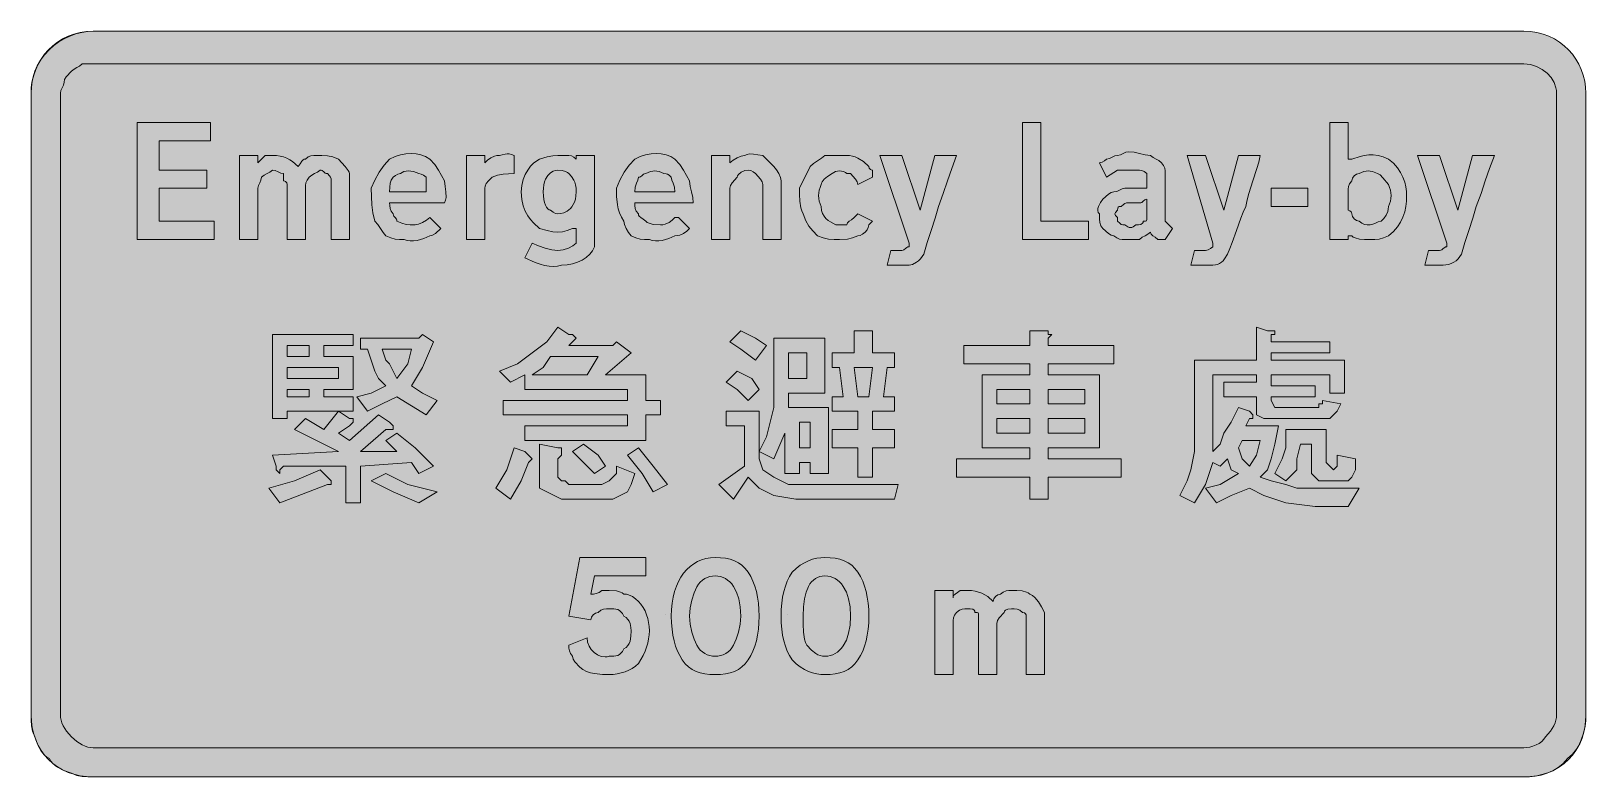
# Model space of a CAD drawing. Header units: metres. Extents: x 28 to 538, y 13 to 258.
import ezdxf

# ---------------------------------------------------------------- set-up
doc = ezdxf.new("R2010")
doc.units = ezdxf.units.M
for name, color, linetype, true_color in [('FILL_BLUE_0000FF', 7, 'Continuous', 0x0000ff), ('FILL_WHITE_FFFFFF', 7, 'Continuous', 0xffffff), ('STROKE_BLUE_0000FF', 7, 'Continuous', 0x0000ff), ('STROKE_WHITE_FFFFFF', 7, 'Continuous', 0xffffff)]:
    doc.layers.add(name, color=color, linetype=linetype, true_color=true_color)

msp = doc.modelspace()

# ---------------------------------------------------------------- hatches: boundary and pattern name
at = {"layer": 'FILL_BLUE_0000FF', "true_color": 0x0000ff}
h = msp.add_hatch(color=7, dxfattribs=at)
h.dxf.hatch_style = 1
h.paths.add_polyline_path([(518.76, 246.66), (519.84, 246.5), (520.87, 246.25), (521.87, 245.89), (523.7, 244.95), (525.3, 243.72), (526.61, 242.27), (527.61, 240.64), (528.23, 238.91), (528.39, 238.02), (528.45, 237.12), (528.45, 33.12), (528.39, 32.22), (528.23, 31.32), (527.94, 30.42), (527.55, 29.52), (526.43, 27.72), (524.85, 25.92), (524.29, 25.08), (523.56, 24.34), (522.68, 23.73), (521.7, 23.22), (520.67, 22.83), (519.62, 22.54), (518.6, 22.38), (517.65, 22.32), (48.45, 22.32), (47.55, 22.38), (46.65, 22.54), (45.75, 22.83), (44.85, 23.22), (43.05, 24.34), (41.25, 25.92), (39.67, 27.72), (38.55, 29.52), (38.16, 30.42), (37.87, 31.32), (37.71, 32.22), (37.65, 33.12), (37.65, 237.12), (37.84, 238.02), (38.25, 238.92), (38.66, 239.82), (38.85, 240.72), (39.06, 241.62), (39.6, 242.52), (41.25, 244.32), (42.15, 245.03), (43.05, 245.52), (43.95, 246.01), (44.85, 246.72), (48.45, 246.72), (517.65, 246.72), (518.76, 246.66)])
at = {"layer": 'FILL_WHITE_FFFFFF', "true_color": 0xffffff}
h = msp.add_hatch(color=7, dxfattribs=at)
h.dxf.hatch_style = 1
h.paths.add_polyline_path([(519.86, 257.41), (521.97, 257.09), (523.99, 256.56), (525.9, 255.85), (527.7, 254.96), (529.38, 253.91), (530.93, 252.71), (532.35, 251.37), (533.63, 249.9), (534.76, 248.32), (535.74, 246.64), (536.55, 244.86), (537.2, 243.01), (537.67, 241.1), (537.95, 239.13), (538.05, 237.12), (538.05, 33.12), (537.99, 31.27), (537.79, 29.35), (537.42, 27.4), (536.85, 25.47), (536.06, 23.59), (535.01, 21.81), (533.69, 20.18), (532.05, 18.72), (530.59, 17.08), (528.96, 15.76), (527.18, 14.71), (525.3, 13.92), (523.37, 13.35), (521.42, 12.98), (519.5, 12.78), (517.65, 12.72), (48.45, 12.72), (46.65, 12.74), (44.85, 12.87), (43.05, 13.23), (41.25, 13.92), (38.77, 14.84), (36.75, 15.87), (35.91, 16.46), (35.17, 17.13), (34.56, 17.87), (34.05, 18.72), (33.2, 19.23), (32.46, 19.84), (31.79, 20.58), (31.2, 21.42), (30.17, 23.44), (29.25, 25.92), (28.56, 27.72), (28.2, 29.52), (28.07, 31.32), (28.05, 33.12), (28.05, 237.12), (28.11, 238.92), (28.31, 240.72), (28.68, 242.52), (29.25, 244.32), (30.04, 246.12), (31.09, 247.92), (32.41, 249.72), (34.05, 251.52), (35.51, 252.81), (37.14, 253.98), (38.92, 255), (40.8, 255.87), (42.73, 256.57), (44.68, 257.09), (46.6, 257.41), (48.45, 257.52), (517.65, 257.52), (519.86, 257.41)])
h = msp.add_hatch(color=7, dxfattribs=at)
h.dxf.hatch_style = 1
h.paths.add_polyline_path([(62.85, 227.52), (86.85, 227.52), (86.85, 221.52), (70.05, 221.52), (70.05, 211.92), (85.65, 211.92), (85.65, 205.92), (70.05, 205.92), (70.05, 195.12), (88.05, 195.12), (88.05, 189.12), (62.85, 189.12), (62.85, 227.52)])
h = msp.add_hatch(color=7, dxfattribs=at)
h.dxf.hatch_style = 1
h.paths.add_polyline_path([(353.25, 227.52), (359.25, 227.52), (359.25, 195.12), (374.85, 195.12), (374.85, 189.12), (353.25, 189.12), (353.25, 227.52)])
h = msp.add_hatch(color=7, dxfattribs=at)
h.dxf.hatch_style = 1
h.paths.add_polyline_path([(465.36, 216.68), (466.8, 216.87), (468.29, 216.89), (469.86, 216.7), (471.5, 216.26), (473.25, 215.52), (474.89, 214.12), (476.21, 212.63), (477.26, 211.09), (478.05, 209.52), (478.62, 207.95), (478.99, 206.41), (479.19, 204.92), (479.25, 203.52), (479.19, 201.72), (478.99, 199.94), (478.62, 198.18), (478.05, 196.47), (477.26, 194.81), (476.21, 193.23), (474.89, 191.72), (473.25, 190.32), (471.64, 189.63), (470.25, 189.27), (468.86, 189.14), (467.25, 189.12), (465.47, 189.14), (463.8, 189.27), (462.36, 189.63), (461.75, 189.92), (461.25, 190.32), (460.05, 190.32), (460.05, 189.12), (454.05, 189.12), (454.05, 227.52), (460.05, 227.52), (460.05, 215.52), (461.25, 215.52), (463.97, 216.36), (465.36, 216.68)])
h.paths.add_polyline_path([(469.05, 194.52), (469.95, 194.93), (470.85, 195.12), (471.73, 196.04), (472.5, 197.07), (473.04, 198.33), (473.2, 199.07), (473.25, 199.92), (473.64, 200.82), (473.92, 201.72), (474.09, 202.62), (474.15, 203.52), (474.09, 204.42), (473.92, 205.32), (473.64, 206.22), (473.25, 207.12), (471.45, 209.37), (470.55, 210.33), (470.1, 210.61), (469.65, 210.72), (468.04, 211.39), (467.33, 211.56), (466.65, 211.62), (465.97, 211.56), (465.26, 211.39), (463.65, 210.72), (462.77, 210.51), (462, 209.97), (461.46, 209.2), (461.25, 208.32), (460.56, 207.42), (460.2, 206.52), (460.07, 205.62), (460.05, 204.72), (460.05, 201.12), (460.05, 198.72), (460.65, 198.57), (461.06, 198.21), (461.2, 197.92), (461.25, 197.52), (461.46, 196.64), (462, 195.87), (462.77, 195.33), (463.65, 195.12), (464.55, 194.43), (465.45, 194.07), (466.35, 193.94), (467.25, 193.92), (468.15, 194.11), (469.05, 194.52)], flags=16)
h = msp.add_hatch(color=7, dxfattribs=at)
h.dxf.hatch_style = 1
h.paths.add_polyline_path([(102.45, 214.32), (104.85, 216.72), (107.25, 216.72), (108.55, 216.66), (109.74, 216.49), (110.86, 216.21), (111.9, 215.82), (112.89, 215.31), (113.83, 214.69), (115.65, 213.12), (116.36, 214), (116.85, 214.77), (117.34, 215.31), (117.65, 215.47), (118.05, 215.52), (118.95, 216.21), (119.85, 216.57), (120.75, 216.7), (121.65, 216.72), (123.45, 216.7), (125.25, 216.57), (127.05, 216.21), (128.85, 215.52), (131.1, 213.12), (132.06, 211.81), (132.34, 211.22), (132.45, 210.72), (132.45, 209.52), (132.45, 208.32), (132.45, 189.12), (126.45, 189.12), (126.45, 207.12), (126.45, 208.32), (126.43, 209.03), (126.3, 209.52), (125.94, 210.01), (125.25, 210.72), (124.85, 210.77), (124.54, 210.91), (124.05, 211.32), (123.56, 211.73), (123.25, 211.87), (122.85, 211.92), (121.95, 211.21), (121.05, 210.72), (120.15, 210.23), (119.25, 209.52), (118.56, 208.62), (118.2, 207.72), (118.07, 206.82), (118.05, 205.92), (118.05, 189.12), (112.05, 189.12), (112.05, 207.12), (111.9, 207.72), (111.54, 208.13), (111.25, 208.27), (110.85, 208.32), (110.85, 210.72), (109.95, 210.91), (109.05, 211.32), (108.15, 211.73), (107.25, 211.92), (106.35, 211.21), (105.45, 210.72), (104.55, 210.23), (103.65, 209.52), (103.46, 208.62), (103.05, 207.72), (102.64, 206.82), (102.45, 205.92), (102.45, 189.12), (96.45, 189.12), (96.45, 216.72), (102.45, 216.72), (102.45, 214.32)])
h = msp.add_hatch(color=7, dxfattribs=at)
h.dxf.hatch_style = 1
h.paths.add_polyline_path([(147.45, 189.27), (146.06, 189.63), (144.45, 190.32), (143.55, 191.41), (142.65, 192.72), (141.75, 194.03), (140.85, 195.12), (140.16, 197.82), (139.8, 200.52), (139.67, 203.22), (139.65, 205.92), (140.76, 208.6), (142.2, 211.17), (143.87, 213.51), (145.65, 215.52), (147.45, 216.31), (149.23, 216.87), (150.99, 217.21), (152.7, 217.32), (154.36, 217.21), (155.94, 216.87), (157.45, 216.31), (158.85, 215.52), (160.44, 213.72), (161.7, 211.92), (163.65, 208.32), (163.82, 206.52), (164.1, 204.72), (164.16, 202.92), (163.99, 202.02), (163.65, 201.12), (145.65, 201.12), (145.67, 200.22), (145.8, 199.32), (146.16, 198.42), (146.85, 197.52), (146.9, 197.12), (147.04, 196.81), (147.45, 196.32), (147.86, 195.83), (148, 195.52), (148.05, 195.12), (149.66, 194.43), (151.05, 194.07), (152.44, 193.94), (154.05, 193.92), (155.14, 194.13), (156.45, 194.67), (157.76, 195.44), (158.85, 196.32), (162.45, 192.72), (160.65, 191.07), (159.75, 190.53), (158.85, 190.32), (156.86, 189.46), (154.65, 188.82), (153.53, 188.66), (152.44, 188.63), (151.4, 188.78), (150.45, 189.12), (148.84, 189.14), (147.45, 189.27)])
h.paths.add_polyline_path([(157.65, 209.52), (156.77, 210.21), (156, 210.57), (155.25, 210.72), (154.35, 211.11), (153.47, 211.39), (152.61, 211.56), (151.8, 211.62), (151.04, 211.56), (150.36, 211.39), (149.75, 211.11), (149.25, 210.72), (148.37, 210.53), (147.6, 210.12), (146.85, 209.52), (146.16, 208.6), (145.8, 207.57), (145.67, 206.31), (145.65, 204.72), (157.65, 204.72), (157.65, 209.52)], flags=16)
h = msp.add_hatch(color=7, dxfattribs=at)
h.dxf.hatch_style = 1
h.paths.add_polyline_path([(177.77, 215.2), (178.8, 215.97), (180.06, 216.51), (180.8, 216.67), (181.65, 216.72), (182.57, 216.89), (183.6, 217.17), (184.19, 217.25), (184.86, 217.23), (185.6, 217.06), (186.45, 216.72), (186.45, 210.72), (184.65, 210.7), (182.85, 210.57), (181.05, 210.21), (179.25, 209.52), (178.05, 208.32), (177.36, 207.44), (177, 206.67), (176.85, 205.92), (176.85, 189.12), (170.85, 189.12), (170.85, 216.72), (176.85, 216.72), (176.85, 214.32), (177.77, 215.2)])
h = msp.add_hatch(color=7, dxfattribs=at)
h.dxf.hatch_style = 1
h.paths.add_polyline_path([(197.31, 192.03), (194.85, 192.72), (192.9, 194.59), (191.9, 195.67), (190.95, 196.92), (190.12, 198.39), (189.45, 200.14), (189.01, 202.24), (188.85, 204.72), (189.01, 206.86), (189.45, 208.77), (190.12, 210.46), (190.95, 211.92), (191.9, 213.16), (192.9, 214.17), (193.9, 214.96), (194.85, 215.52), (197.31, 216.21), (199.2, 216.57), (200.85, 216.72), (204.45, 216.72), (205.33, 216.53), (206.1, 216.12), (206.85, 215.52), (206.85, 216.72), (212.85, 216.72), (212.85, 187.92), (212.85, 186.72), (212.24, 185.43), (211.33, 184.26), (210.17, 183.24), (208.8, 182.37), (207.26, 181.67), (205.59, 181.15), (203.84, 180.83), (202.05, 180.72), (200.7, 180.38), (199.33, 180.25), (197.94, 180.32), (196.5, 180.57), (195.01, 180.99), (193.44, 181.56), (190.05, 183.12), (192.45, 187.92), (194.44, 187.04), (196.65, 186.27), (198.86, 185.73), (200.85, 185.52), (202.63, 185.73), (204.3, 186.27), (205.74, 187.04), (206.85, 187.92), (206.85, 189.12), (206.85, 190.32), (206.85, 192.72), (205.65, 192.72), (203.89, 192.03), (202.35, 191.67), (200.85, 191.52), (199.2, 191.67), (197.31, 192.03)])
h.paths.add_polyline_path([(199.33, 211.54), (198.45, 211.02), (197.57, 210.16), (196.8, 208.88), (196.49, 208.06), (196.26, 207.1), (196.1, 205.99), (196.05, 204.72), (196.1, 203.43), (196.26, 202.26), (196.49, 201.24), (196.8, 200.37), (197.16, 199.67), (197.57, 199.15), (198, 198.83), (198.45, 198.72), (199.33, 198.03), (200.1, 197.67), (200.85, 197.52), (201.79, 197.63), (202.75, 197.9), (203.85, 198.42), (204.95, 199.28), (205.46, 199.86), (205.91, 200.56), (206.3, 201.38), (206.59, 202.34), (206.78, 203.45), (206.85, 204.72), (206.8, 205.96), (206.64, 207.01), (206.41, 207.88), (206.1, 208.62), (205.33, 209.78), (204.45, 210.72), (203.95, 211.12), (203.38, 211.41), (202.2, 211.77), (200.85, 211.92), (200.1, 211.81), (199.33, 211.54)], flags=16)
h = msp.add_hatch(color=7, dxfattribs=at)
h.dxf.hatch_style = 1
h.paths.add_polyline_path([(227.85, 189.27), (226.46, 189.63), (224.85, 190.32), (223.97, 191.41), (223.2, 192.72), (222.66, 194.03), (222.45, 195.12), (221.66, 196.47), (221.06, 197.82), (220.64, 199.17), (220.35, 200.52), (220.09, 203.22), (220.05, 205.92), (221.16, 208.6), (222.6, 211.17), (224.27, 213.51), (226.05, 215.52), (227.85, 216.31), (229.63, 216.87), (231.39, 217.21), (233.1, 217.32), (234.76, 217.21), (236.34, 216.87), (237.85, 216.31), (239.25, 215.52), (240.84, 213.72), (242.1, 211.92), (244.05, 208.32), (244.24, 206.52), (244.65, 204.72), (245.06, 202.92), (245.25, 201.12), (226.05, 201.12), (226.07, 200.22), (226.2, 199.32), (226.56, 198.42), (227.25, 197.52), (227.3, 197.12), (227.46, 196.81), (228, 196.32), (228.77, 195.83), (229.65, 195.12), (230.15, 194.72), (230.74, 194.43), (232.05, 194.07), (234.45, 193.92), (235.3, 193.97), (236.04, 194.13), (237.3, 194.67), (238.33, 195.44), (239.25, 196.32), (240.45, 196.32), (244.05, 192.72), (243.13, 191.84), (242.1, 191.07), (240.84, 190.53), (240.1, 190.37), (239.25, 190.32), (237.26, 189.46), (235.05, 188.82), (233.93, 188.66), (232.84, 188.63), (231.8, 188.78), (230.85, 189.12), (229.24, 189.14), (227.85, 189.27)])
h.paths.add_polyline_path([(239.06, 206.31), (238.65, 207.57), (238.24, 208.6), (238.05, 209.52), (237.34, 210.21), (236.85, 210.57), (236.36, 210.7), (235.65, 210.72), (234.04, 211.39), (233.33, 211.56), (232.65, 211.62), (231.97, 211.56), (231.26, 211.39), (229.65, 210.72), (229.25, 210.67), (228.94, 210.53), (228.45, 210.12), (227.96, 209.71), (227.65, 209.57), (227.25, 209.52), (227.06, 208.6), (226.65, 207.57), (226.24, 206.31), (226.05, 204.72), (239.25, 204.72), (239.06, 206.31)], flags=16)
h = msp.add_hatch(color=7, dxfattribs=at)
h.dxf.hatch_style = 1
h.paths.add_polyline_path([(262.18, 211.71), (261, 211.17), (260.04, 210.4), (259.76, 209.97), (259.65, 209.52), (258, 207.72), (257.46, 206.82), (257.25, 205.92), (257.25, 189.12), (251.25, 189.12), (251.25, 216.72), (257.25, 216.72), (257.25, 214.32), (258.34, 215.2), (259.65, 215.97), (260.96, 216.51), (262.05, 216.72), (262.9, 217.06), (263.66, 217.23), (265.05, 217.17), (266.44, 216.89), (268.05, 216.72), (271.65, 213.12), (272.53, 212.03), (273.3, 210.72), (273.84, 209.41), (274.05, 208.32), (274.05, 189.12), (268.05, 189.12), (268.05, 207.12), (267.84, 208.02), (267.3, 208.92), (265.65, 210.72), (264.9, 211.32), (264.13, 211.73), (263.25, 211.92), (262.18, 211.71)])
h = msp.add_hatch(color=7, dxfattribs=at)
h.dxf.hatch_style = 1
h.paths.add_polyline_path([(295.65, 193.92), (295.7, 194.32), (295.86, 194.63), (296.4, 195.12), (297.17, 195.61), (298.05, 196.32), (299.25, 197.52), (304.05, 195.12), (302.85, 193.92), (302.66, 193.04), (302.25, 192.27), (301.65, 191.52), (300.77, 190.83), (300, 190.47), (299.25, 190.32), (297.47, 189.63), (295.8, 189.27), (293.25, 189.12), (291.45, 189.14), (289.65, 189.27), (287.85, 189.63), (286.05, 190.32), (284.46, 191.95), (283.2, 193.47), (282.17, 195.21), (281.25, 197.52), (280.85, 198.47), (280.56, 199.51), (280.2, 201.72), (280.07, 203.93), (280.05, 205.92), (283.65, 213.12), (284.74, 214.02), (286.05, 214.92), (287.36, 215.82), (288.45, 216.72), (295.65, 216.72), (296.55, 216.66), (297.45, 216.49), (298.35, 216.21), (299.25, 215.82), (301.05, 214.69), (302.85, 213.12), (303, 212.52), (303.36, 212.11), (303.65, 211.97), (304.05, 211.92), (304.05, 209.52), (299.25, 207.12), (299.04, 208.02), (298.5, 208.92), (296.85, 210.72), (295.65, 210.72), (295.15, 211.11), (294.56, 211.39), (293.92, 211.56), (293.25, 211.62), (292.58, 211.56), (291.94, 211.39), (291.35, 211.11), (290.85, 210.72), (289.28, 209.82), (288.15, 208.92), (287.48, 208.02), (287.31, 207.57), (287.25, 207.12), (286.86, 206.22), (286.58, 205.32), (286.41, 204.42), (286.35, 203.52), (286.41, 202.62), (286.58, 201.72), (286.86, 200.82), (287.25, 199.92), (287.36, 198.68), (287.66, 197.63), (288.14, 196.76), (288.75, 196.02), (289.48, 195.4), (290.29, 194.86), (292.05, 193.92), (295.65, 193.92)])
h = msp.add_hatch(color=7, dxfattribs=at)
h.dxf.hatch_style = 1
h.paths.add_polyline_path([(316.05, 187.92), (306.45, 216.72), (313.65, 216.72), (319.65, 198.72), (324.45, 216.72), (331.65, 216.72), (330.04, 212.41), (328.65, 208.32), (327.26, 204.23), (325.65, 199.92), (324.56, 196.13), (323.25, 192.12), (321.94, 188.11), (320.85, 184.32), (320.35, 183.48), (319.76, 182.74), (319.12, 182.13), (318.45, 181.62), (317.14, 180.94), (316.05, 180.72), (312.45, 180.72), (308.85, 180.72), (310.05, 185.52), (313.65, 185.52), (314.05, 185.57), (314.36, 185.71), (314.85, 186.12), (315.34, 186.53), (315.65, 186.67), (316.05, 186.72), (316.05, 187.92)])
h = msp.add_hatch(color=7, dxfattribs=at)
h.dxf.hatch_style = 1
h.paths.add_polyline_path([(379.33, 214.51), (380.1, 214.92), (380.85, 215.52), (381.75, 215.71), (382.65, 216.12), (383.55, 216.53), (384.45, 216.72), (385.35, 216.91), (386.25, 217.32), (387.15, 217.73), (388.05, 217.92), (389.85, 217.73), (391.65, 217.32), (393.45, 216.91), (395.25, 216.72), (396.15, 216.01), (397.05, 215.52), (397.95, 215.03), (398.85, 214.32), (399.54, 213.42), (399.9, 212.52), (400.03, 211.62), (400.05, 210.72), (400.05, 204.72), (400.05, 195.12), (401.25, 193.92), (402.45, 192.72), (400.05, 189.12), (397.65, 189.12), (396.77, 189.83), (396, 190.32), (395.46, 190.81), (395.3, 191.12), (395.25, 191.52), (394.35, 190.81), (393.45, 190.32), (392.55, 189.83), (391.65, 189.12), (386.85, 189.12), (385.95, 189.14), (385.05, 189.27), (384.15, 189.63), (383.25, 190.32), (382.35, 190.53), (381.45, 191.07), (379.65, 192.72), (378.96, 193.64), (378.6, 194.67), (378.47, 195.93), (378.45, 197.52), (378.11, 198.02), (377.96, 198.61), (377.99, 199.25), (378.15, 199.92), (378.79, 201.23), (379.65, 202.32), (381.45, 203.97), (382.35, 204.51), (383.25, 204.72), (384.15, 204.91), (385.05, 205.32), (385.95, 205.73), (386.85, 205.92), (390.45, 205.92), (394.05, 205.92), (394.05, 207.12), (394.05, 209.52), (394.05, 210.72), (393.17, 211.41), (392.4, 211.77), (391.65, 211.92), (386.85, 211.92), (385.65, 211.92), (384.45, 211.92), (380.85, 209.52), (378.45, 214.32), (379.33, 214.51)])
h.paths.add_polyline_path([(388.2, 193.08), (388.65, 193.02), (389.1, 193.08), (389.55, 193.24), (390.45, 193.92), (391.33, 193.94), (392.1, 194.07), (392.64, 194.43), (392.8, 194.72), (392.85, 195.12), (393.54, 195.14), (393.9, 195.27), (394.03, 195.63), (394.05, 196.32), (394.05, 197.52), (394.05, 202.32), (393.65, 202.27), (393.34, 202.13), (392.85, 201.72), (392.36, 201.31), (392.05, 201.17), (391.65, 201.12), (388.05, 201.12), (387.34, 201.1), (386.85, 200.97), (386.36, 200.61), (385.65, 199.92), (384.96, 199.9), (384.6, 199.77), (384.47, 199.41), (384.45, 198.72), (383.77, 198.01), (383.55, 197.52), (383.77, 197.03), (384.45, 196.32), (384.45, 195.12), (385.16, 194.43), (385.65, 194.07), (386.14, 193.94), (386.85, 193.92), (387.75, 193.24), (388.2, 193.08)], flags=16)
h = msp.add_hatch(color=7, dxfattribs=at)
h.dxf.hatch_style = 1
h.paths.add_polyline_path([(415.65, 187.92), (407.25, 216.72), (413.25, 216.72), (419.25, 198.72), (424.05, 216.72), (431.25, 216.72), (430.75, 214.52), (430.16, 212.41), (428.85, 208.32), (427.54, 204.23), (426.95, 202.12), (426.45, 199.92), (425.6, 198.07), (424.84, 196.13), (423.45, 192.12), (422.06, 188.11), (421.3, 186.17), (420.45, 184.32), (419.53, 182.74), (419.04, 182.13), (418.5, 181.62), (417.91, 181.23), (417.24, 180.94), (416.5, 180.78), (415.65, 180.72), (412.05, 180.72), (408.45, 180.72), (409.65, 185.52), (413.25, 185.52), (414.13, 185.71), (414.9, 186.12), (415.65, 186.72), (415.65, 187.92)])
h = msp.add_hatch(color=7, dxfattribs=at)
h.dxf.hatch_style = 1
h.paths.add_polyline_path([(492.45, 187.92), (482.85, 216.72), (490.05, 216.72), (496.05, 198.72), (500.85, 216.72), (508.05, 216.72), (506.44, 212.41), (505.05, 208.32), (503.66, 204.23), (502.05, 199.92), (500.96, 196.13), (499.65, 192.12), (498.34, 188.11), (497.25, 184.32), (496.75, 183.48), (496.14, 182.74), (495.46, 182.13), (494.7, 181.62), (493.89, 181.23), (493.03, 180.94), (492.15, 180.78), (491.25, 180.72), (488.85, 180.72), (485.25, 180.72), (486.45, 185.52), (490.05, 185.52), (490.45, 185.57), (490.76, 185.71), (491.25, 186.12), (491.74, 186.53), (492.05, 186.67), (492.45, 186.72), (492.45, 187.92)])
h = msp.add_hatch(color=7, dxfattribs=at)
h.dxf.hatch_style = 1
h.paths.add_polyline_path([(446.85, 205.92), (446.85, 199.92), (434.85, 199.92), (434.85, 205.92), (446.85, 205.92)])
h = msp.add_hatch(color=7, dxfattribs=at)
h.dxf.hatch_style = 1
h.paths.add_polyline_path([(192.45, 151.92), (197.25, 155.52), (200.85, 160.32), (204.45, 157.92), (205.65, 157.92), (206.85, 156.72), (205.65, 155.52), (204.45, 154.32), (218.85, 154.32), (220.05, 155.52), (224.85, 151.92), (216.45, 144.72), (229.65, 144.72), (229.65, 136.32), (234.45, 136.32), (234.45, 131.52), (229.65, 131.52), (229.65, 123.12), (190.05, 123.12), (190.05, 127.92), (223.65, 127.92), (223.65, 131.52), (182.85, 131.52), (182.85, 136.32), (223.65, 136.32), (223.65, 139.92), (190.05, 139.92), (190.05, 144.72), (185.25, 142.32), (181.65, 145.92), (187.65, 148.32), (192.45, 151.92)])
h.paths.add_polyline_path([(192.45, 144.72), (210.45, 144.72), (214.05, 150.72), (198.45, 150.72), (196.05, 147.12), (192.45, 144.72)], flags=16)
h = msp.add_hatch(color=7, dxfattribs=at)
h.dxf.hatch_style = 1
h.paths.add_polyline_path([(265.65, 156.72), (269.25, 154.32), (265.65, 149.52), (260.85, 153.12), (257.25, 155.52), (260.85, 159.12), (265.65, 156.72)])
h = msp.add_hatch(color=7, dxfattribs=at)
h.dxf.hatch_style = 1
h.paths.add_polyline_path([(304.05, 159.12), (304.05, 157.92), (304.05, 156.72), (304.05, 151.92), (311.25, 151.92), (311.25, 147.12), (308.85, 147.12), (307.65, 137.52), (311.25, 137.52), (311.25, 132.72), (304.05, 132.72), (304.05, 126.72), (311.25, 126.72), (311.25, 120.72), (304.05, 120.72), (304.05, 111.12), (299.25, 111.12), (299.25, 120.72), (290.85, 120.72), (290.85, 126.72), (299.25, 126.72), (299.25, 132.72), (290.85, 132.72), (290.85, 137.52), (294.45, 137.52), (293.25, 147.12), (290.85, 147.12), (290.85, 151.92), (298.05, 151.92), (298.05, 159.12), (302.85, 159.12), (304.05, 159.12)])
h.paths.add_polyline_path([(304.05, 147.12), (298.05, 147.12), (299.25, 137.52), (302.85, 137.52), (304.05, 147.12)], flags=16)
h = msp.add_hatch(color=7, dxfattribs=at)
h.dxf.hatch_style = 1
h.paths.add_polyline_path([(362.85, 157.92), (361.65, 156.72), (361.65, 154.32), (383.25, 154.32), (383.25, 148.32), (361.65, 148.32), (361.65, 144.72), (378.45, 144.72), (378.45, 120.72), (361.65, 120.72), (361.65, 117.12), (385.65, 117.12), (385.65, 111.12), (361.65, 111.12), (361.65, 103.92), (355.65, 103.92), (355.65, 111.12), (331.65, 111.12), (331.65, 117.12), (355.65, 117.12), (355.65, 120.72), (340.05, 120.72), (340.05, 144.72), (355.65, 144.72), (355.65, 148.32), (334.05, 148.32), (334.05, 154.32), (355.65, 154.32), (355.65, 159.12), (361.65, 159.12), (361.65, 157.92), (362.85, 157.92)])
h.paths.add_polyline_path([(355.65, 135.12), (355.65, 139.92), (344.85, 139.92), (344.85, 135.12), (355.65, 135.12)], flags=16)
h.paths.add_polyline_path([(344.85, 125.52), (355.65, 125.52), (355.65, 130.32), (344.85, 130.32), (344.85, 125.52)], flags=16)
h.paths.add_polyline_path([(361.65, 139.92), (361.65, 135.12), (373.65, 135.12), (373.65, 139.92), (361.65, 139.92)], flags=16)
h.paths.add_polyline_path([(373.65, 130.32), (361.65, 130.32), (361.65, 125.52), (373.65, 125.52), (373.65, 130.32)], flags=16)
h = msp.add_hatch(color=7, dxfattribs=at)
h.dxf.hatch_style = 1
h.paths.add_polyline_path([(433.65, 159.12), (434.85, 159.12), (436.05, 159.12), (436.05, 157.92), (434.85, 157.92), (434.85, 155.52), (454.05, 155.52), (454.05, 151.92), (434.85, 151.92), (434.85, 149.52), (458.85, 149.52), (458.85, 138.72), (454.05, 138.72), (454.05, 144.72), (434.85, 144.72), (434.85, 141.12), (449.25, 141.12), (449.25, 137.52), (434.85, 137.52), (434.85, 136.32), (436.05, 133.92), (437.25, 133.92), (448.05, 133.92), (450.45, 133.92), (450.45, 135.12), (451.65, 135.12), (451.65, 136.32), (457.65, 135.12), (456.45, 132.72), (455.25, 131.52), (454.05, 130.32), (451.65, 130.32), (433.65, 130.32), (432.45, 130.32), (430.05, 131.52), (430.05, 132.72), (430.05, 133.92), (430.05, 137.52), (419.25, 137.52), (419.25, 142.32), (430.05, 142.32), (430.05, 144.72), (415.65, 144.72), (415.65, 126.72), (415.65, 119.52), (418.05, 121.92), (419.25, 125.52), (421.65, 129.12), (424.05, 133.92), (427.65, 132.72), (428.85, 131.52), (428.85, 130.32), (427.65, 130.32), (426.45, 127.92), (437.25, 127.92), (436.05, 121.92), (434.85, 117.12), (433.65, 113.52), (431.25, 111.12), (434.85, 109.92), (439.65, 108.72), (443.25, 107.52), (448.05, 107.52), (463.65, 107.52), (460.05, 101.52), (449.25, 101.52), (439.65, 102.72), (432.45, 105.12), (427.65, 107.52), (421.65, 105.12), (416.85, 102.72), (413.25, 107.52), (418.05, 108.72), (424.05, 112.32), (421.65, 113.52), (420.45, 117.12), (418.05, 114.72), (415.65, 115.92), (413.25, 108.72), (409.65, 102.72), (404.85, 105.12), (407.25, 109.92), (408.45, 113.52), (409.65, 119.52), (409.65, 124.32), (409.65, 149.52), (430.05, 149.52), (430.05, 160.32), (433.65, 159.12)])
h.paths.add_polyline_path([(425.25, 117.12), (427.65, 114.72), (430.05, 118.32), (431.25, 123.12), (425.25, 123.12), (424.05, 120.72), (425.25, 117.12)], flags=16)
h = msp.add_hatch(color=7, dxfattribs=at)
h.dxf.hatch_style = 1
h.paths.add_polyline_path([(124.05, 150.72), (133.65, 150.72), (133.65, 139.92), (124.05, 139.92), (124.05, 137.52), (133.65, 137.52), (133.65, 132.72), (112.05, 132.72), (112.05, 130.32), (107.25, 130.32), (107.25, 157.92), (133.65, 157.92), (133.65, 154.32), (124.05, 154.32), (124.05, 150.72)])
h.paths.add_polyline_path([(112.05, 137.52), (119.25, 137.52), (119.25, 139.92), (112.05, 139.92), (112.05, 137.52)], flags=16)
h.paths.add_polyline_path([(112.05, 154.32), (112.05, 150.72), (119.25, 150.72), (119.25, 154.32), (112.05, 154.32)], flags=16)
h.paths.add_polyline_path([(128.85, 147.12), (112.05, 147.12), (112.05, 143.52), (128.85, 143.52), (128.85, 147.12)], flags=16)
h = msp.add_hatch(color=7, dxfattribs=at)
h.dxf.hatch_style = 1
h.paths.add_polyline_path([(156.45, 157.92), (160.05, 155.52), (156.45, 147.12), (152.85, 141.12), (156.45, 138.72), (161.25, 136.32), (157.65, 131.52), (148.05, 137.52), (143.25, 135.12), (138.45, 132.72), (134.85, 137.52), (139.65, 138.72), (144.45, 141.12), (142.05, 143.52), (140.85, 145.92), (139.65, 149.52), (138.45, 153.12), (136.05, 153.12), (136.05, 156.72), (155.25, 156.72), (156.45, 157.92)])
h.paths.add_polyline_path([(145.65, 148.32), (146.85, 145.92), (148.05, 143.52), (151.65, 148.32), (152.85, 153.12), (143.25, 153.12), (144.45, 149.52), (145.65, 148.32)], flags=16)
h = msp.add_hatch(color=7, dxfattribs=at)
h.dxf.hatch_style = 1
h.paths.add_polyline_path([(276.45, 133.92), (289.65, 133.92), (289.65, 112.32), (283.65, 112.32), (283.65, 115.92), (280.05, 115.92), (280.05, 112.32), (275.25, 112.32), (275.25, 125.52), (271.65, 117.12), (266.85, 119.52), (269.25, 124.32), (270.45, 129.12), (271.65, 133.92), (271.65, 139.92), (271.65, 156.72), (288.45, 156.72), (288.45, 138.72), (276.45, 138.72), (276.45, 133.92)])
h.paths.add_polyline_path([(280.05, 129.12), (280.05, 120.72), (283.65, 120.72), (283.65, 129.12), (280.05, 129.12)], flags=16)
h.paths.add_polyline_path([(282.45, 151.92), (276.45, 151.92), (276.45, 143.52), (282.45, 143.52), (282.45, 151.92)], flags=16)
h = msp.add_hatch(color=7, dxfattribs=at)
h.dxf.hatch_style = 1
h.paths.add_polyline_path([(264.45, 143.52), (266.85, 139.92), (263.25, 136.32), (259.65, 139.92), (256.05, 142.32), (259.65, 145.92), (264.45, 143.52)])
h = msp.add_hatch(color=7, dxfattribs=at)
h.dxf.hatch_style = 1
h.paths.add_polyline_path([(124.05, 126.72), (128.85, 132.72), (132.45, 130.32), (133.65, 130.32), (133.65, 129.12), (132.45, 127.92), (128.85, 125.52), (132.45, 123.12), (142.05, 131.52), (145.65, 129.12), (146.85, 127.92), (146.85, 126.72), (145.65, 126.72), (144.45, 126.72), (136.05, 119.52), (148.05, 119.52), (144.45, 123.12), (148.05, 125.52), (154.05, 120.72), (160.05, 114.72), (155.25, 112.32), (152.85, 115.92), (136.05, 114.72), (136.05, 102.72), (131.25, 102.72), (131.25, 114.72), (110.85, 114.72), (109.65, 113.52), (109.65, 112.32), (108.45, 113.52), (108.45, 114.72), (107.25, 118.32), (128.85, 119.52), (114.45, 126.72), (118.05, 130.32), (124.05, 126.72)])
h = msp.add_hatch(color=7, dxfattribs=at)
h.dxf.hatch_style = 1
h.paths.add_polyline_path([(266.85, 132.72), (266.85, 117.12), (268.05, 113.52), (271.65, 111.12), (276.45, 108.72), (283.65, 108.72), (312.45, 108.72), (311.25, 103.92), (287.25, 103.92), (278.85, 103.92), (271.65, 105.12), (266.85, 107.52), (263.25, 111.12), (258.45, 103.92), (253.65, 108.72), (262.05, 114.72), (262.05, 127.92), (256.05, 127.92), (256.05, 132.72), (266.85, 132.72)])
h = msp.add_hatch(color=7, dxfattribs=at)
h.dxf.hatch_style = 1
h.paths.add_polyline_path([(452.85, 126.72), (452.85, 117.12), (452.85, 115.92), (454.05, 114.72), (455.25, 113.52), (456.45, 114.72), (456.45, 118.32), (462.45, 117.12), (462.45, 113.52), (461.25, 111.12), (460.05, 109.92), (457.65, 109.92), (452.85, 109.92), (450.45, 109.92), (449.25, 111.12), (448.05, 112.32), (448.05, 114.72), (448.05, 121.92), (444.45, 121.92), (443.25, 117.12), (443.25, 113.52), (440.85, 111.12), (439.65, 109.92), (436.05, 112.32), (437.25, 114.72), (438.45, 117.12), (439.65, 120.72), (439.65, 124.32), (439.65, 126.72), (452.85, 126.72)])
h = msp.add_hatch(color=7, dxfattribs=at)
h.dxf.hatch_style = 1
h.paths.add_polyline_path([(184.05, 113.52), (186.45, 120.72), (190.05, 119.52), (191.25, 118.32), (192.45, 117.12), (191.25, 115.92), (188.85, 109.92), (185.25, 103.92), (180.45, 107.52), (184.05, 113.52)])
h = msp.add_hatch(color=7, dxfattribs=at)
h.dxf.hatch_style = 1
h.paths.add_polyline_path([(200.85, 120.72), (202.05, 120.72), (202.05, 119.52), (202.05, 118.32), (200.85, 117.12), (200.85, 112.32), (200.85, 111.12), (202.05, 109.92), (203.25, 109.92), (204.45, 108.72), (215.25, 108.72), (217.65, 109.92), (218.85, 111.12), (220.05, 112.32), (220.05, 114.72), (226.05, 112.32), (224.85, 108.72), (223.65, 106.32), (221.25, 105.12), (218.85, 103.92), (216.45, 103.92), (202.05, 103.92), (199.65, 105.12), (197.25, 106.32), (194.85, 107.52), (194.85, 111.12), (194.85, 121.92), (200.85, 120.72)])
h = msp.add_hatch(color=7, dxfattribs=at)
h.dxf.hatch_style = 1
h.paths.add_polyline_path([(210.45, 114.72), (205.65, 119.52), (209.25, 121.92), (214.05, 118.32), (216.45, 114.72), (212.85, 112.32), (210.45, 114.72)])
h = msp.add_hatch(color=7, dxfattribs=at)
h.dxf.hatch_style = 1
h.paths.add_polyline_path([(228.45, 112.32), (223.65, 118.32), (227.25, 120.72), (232.05, 114.72), (236.85, 108.72), (232.05, 106.32), (228.45, 112.32)])
h = msp.add_hatch(color=7, dxfattribs=at)
h.dxf.hatch_style = 1
h.paths.add_polyline_path([(114.45, 109.92), (122.85, 113.52), (125.25, 111.12), (126.45, 109.92), (126.45, 108.72), (125.25, 108.72), (109.65, 102.72), (106.05, 107.52), (114.45, 109.92)])
h = msp.add_hatch(color=7, dxfattribs=at)
h.dxf.hatch_style = 1
h.paths.add_polyline_path([(151.65, 108.72), (161.25, 106.32), (155.25, 102.72), (146.85, 106.32), (139.65, 109.92), (144.45, 112.32), (151.65, 108.72)])
h = msp.add_hatch(color=7, dxfattribs=at)
h.dxf.hatch_style = 1
h.paths.add_polyline_path([(210.61, 56.98), (211.07, 55.69), (211.78, 54.52), (212.7, 53.52), (213.79, 52.74), (215.01, 52.24), (216.31, 52.09), (216.98, 52.15), (217.65, 52.32), (219.24, 52.36), (220.5, 52.62), (221.04, 52.91), (221.53, 53.33), (222, 53.93), (222.45, 54.72), (223.24, 55.22), (223.84, 55.83), (224.26, 56.51), (224.55, 57.27), (224.81, 58.94), (224.85, 60.72), (224.81, 61.81), (224.55, 63.12), (224.26, 63.79), (223.84, 64.43), (223.24, 65.02), (222.45, 65.52), (222, 66.31), (221.53, 66.91), (221.04, 67.33), (220.5, 67.62), (219.24, 67.88), (217.65, 67.92), (216.75, 67.9), (215.85, 67.77), (214.95, 67.41), (214.05, 66.72), (213.17, 66.51), (212.4, 65.97), (211.86, 65.2), (211.65, 64.32), (204.45, 65.52), (208.05, 84.72), (229.65, 84.72), (229.65, 78.72), (212.85, 78.72), (211.65, 72.72), (212.55, 72.74), (213.45, 72.87), (214.35, 73.23), (215.25, 73.92), (217.65, 73.92), (220.05, 73.77), (221.36, 73.41), (221.95, 73.12), (222.45, 72.72), (223.3, 72.67), (224.04, 72.51), (225.3, 71.97), (226.33, 71.2), (227.25, 70.32), (228.09, 69.37), (228.82, 68.31), (229.44, 67.18), (229.95, 65.97), (230.34, 64.71), (230.62, 63.4), (230.79, 62.07), (230.85, 60.72), (230.79, 59.37), (230.62, 58.02), (230.34, 56.67), (229.95, 55.32), (229.44, 53.97), (228.82, 52.62), (227.25, 49.92), (226.3, 49.08), (225.24, 48.34), (224.11, 47.73), (222.9, 47.22), (221.64, 46.83), (220.33, 46.54), (219, 46.38), (217.65, 46.32), (215.47, 46.36), (212.85, 46.62), (211.51, 46.91), (210.23, 47.33), (209.05, 47.93), (208.05, 48.72), (206.4, 50.52), (205.86, 51.42), (205.65, 52.32), (204.96, 53.22), (204.6, 54.12), (204.47, 55.02), (204.45, 55.92), (210.45, 58.32), (210.61, 56.98)])
h = msp.add_hatch(color=7, dxfattribs=at)
h.dxf.hatch_style = 1
h.paths.add_polyline_path([(238.32, 69.79), (238.66, 71.75), (239.12, 73.58), (239.7, 75.29), (240.39, 76.87), (241.19, 78.31), (242.1, 79.62), (243.1, 80.79), (244.2, 81.81), (245.39, 82.68), (246.66, 83.41), (248, 83.98), (249.42, 84.39), (250.9, 84.64), (252.45, 84.72), (254.19, 84.66), (255.82, 84.48), (257.34, 84.15), (258.75, 83.67), (260.04, 83.02), (261.22, 82.19), (262.29, 81.16), (263.25, 79.92), (264.09, 78.51), (264.83, 76.99), (265.44, 75.36), (265.95, 73.62), (266.34, 71.76), (266.62, 69.79), (266.79, 67.71), (266.85, 65.52), (266.79, 63.33), (266.62, 61.24), (266.34, 59.28), (265.95, 57.42), (265.44, 55.68), (264.83, 54.04), (264.09, 52.53), (263.25, 51.12), (262.29, 49.88), (261.22, 48.85), (260.04, 48.02), (258.75, 47.37), (257.34, 46.89), (255.82, 46.56), (254.19, 46.38), (252.45, 46.32), (250.71, 46.38), (249.07, 46.56), (247.56, 46.89), (246.15, 47.37), (244.86, 48.02), (243.67, 48.85), (242.61, 49.88), (241.65, 51.12), (240.81, 52.53), (240.08, 54.04), (239.46, 55.68), (238.95, 57.42), (238.56, 59.28), (238.28, 61.24), (238.11, 63.33), (238.05, 65.52), (238.12, 67.71), (238.32, 69.79)])
h.paths.add_polyline_path([(254.23, 52.54), (255.09, 52.83), (255.9, 53.22), (256.66, 53.73), (257.34, 54.34), (257.95, 55.08), (258.45, 55.92), (259.33, 57.93), (260.1, 60.27), (260.64, 62.84), (260.85, 65.52), (260.69, 68.5), (260.21, 71.13), (259.46, 73.39), (258.45, 75.27), (257.86, 76.06), (257.22, 76.76), (256.53, 77.35), (255.79, 77.84), (255.01, 78.22), (254.19, 78.5), (253.34, 78.66), (252.45, 78.72), (251.55, 78.66), (250.67, 78.49), (249.81, 78.21), (249, 77.82), (248.24, 77.31), (247.56, 76.69), (246.95, 75.96), (246.45, 75.12), (245.57, 73.11), (244.8, 70.77), (244.26, 68.2), (244.05, 65.52), (244.26, 62.84), (244.8, 60.27), (245.57, 57.93), (246.45, 55.92), (246.95, 55.08), (247.56, 54.34), (248.24, 53.73), (249, 53.22), (249.81, 52.83), (250.67, 52.54), (251.55, 52.38), (252.45, 52.32), (253.35, 52.38), (254.23, 52.54)], flags=16)
h = msp.add_hatch(color=7, dxfattribs=at)
h.dxf.hatch_style = 1
h.paths.add_polyline_path([(274.27, 69.79), (274.56, 71.76), (274.95, 73.62), (275.46, 75.36), (276.07, 76.99), (276.81, 78.51), (277.65, 79.92), (279, 81.16), (280.35, 82.19), (281.7, 83.02), (283.05, 83.67), (284.4, 84.15), (285.75, 84.48), (287.1, 84.66), (288.45, 84.72), (290.19, 84.66), (291.83, 84.48), (293.34, 84.15), (294.75, 83.67), (296.04, 83.02), (297.22, 82.19), (298.29, 81.16), (299.25, 79.92), (300.09, 78.51), (300.83, 76.99), (301.44, 75.36), (301.95, 73.62), (302.34, 71.76), (302.63, 69.79), (302.79, 67.71), (302.85, 65.52), (302.79, 63.33), (302.63, 61.24), (302.34, 59.28), (301.95, 57.42), (301.44, 55.68), (300.83, 54.04), (300.09, 52.53), (299.25, 51.12), (298.29, 49.88), (297.22, 48.85), (296.04, 48.02), (294.75, 47.37), (293.34, 46.89), (291.83, 46.56), (290.19, 46.38), (288.45, 46.32), (287.1, 46.38), (285.75, 46.56), (284.4, 46.89), (283.05, 47.37), (281.7, 48.02), (280.35, 48.85), (279, 49.88), (277.65, 51.12), (276.81, 52.53), (276.07, 54.04), (275.46, 55.68), (274.95, 57.42), (274.56, 59.28), (274.27, 61.24), (274.11, 63.33), (274.05, 65.52), (274.11, 67.71), (274.27, 69.79)])
h.paths.add_polyline_path([(290.19, 52.54), (291.01, 52.82), (291.79, 53.2), (292.53, 53.69), (293.22, 54.28), (293.86, 54.98), (294.45, 55.77), (295.46, 57.65), (296.21, 59.91), (296.69, 62.54), (296.85, 65.52), (296.69, 68.5), (296.21, 71.13), (295.46, 73.39), (294.45, 75.27), (293.86, 76.06), (293.22, 76.76), (292.53, 77.35), (291.79, 77.84), (291.01, 78.22), (290.19, 78.5), (289.34, 78.66), (288.45, 78.72), (287.58, 78.66), (286.76, 78.5), (286, 78.22), (285.3, 77.84), (284.65, 77.35), (284.06, 76.76), (283.53, 76.06), (283.05, 75.27), (282.26, 73.39), (281.7, 71.13), (281.36, 68.5), (281.25, 65.52), (281.27, 62.84), (281.4, 60.27), (281.76, 57.93), (282.05, 56.87), (282.45, 55.92), (284.06, 54.34), (285.45, 53.22), (286.13, 52.83), (286.84, 52.54), (287.6, 52.38), (288.45, 52.32), (289.34, 52.38), (290.19, 52.54)], flags=16)
h = msp.add_hatch(color=7, dxfattribs=at)
h.dxf.hatch_style = 1
h.paths.add_polyline_path([(330.45, 71.52), (330.5, 71.92), (330.66, 72.23), (331.2, 72.72), (331.97, 73.21), (332.85, 73.92), (335.25, 73.92), (336.55, 73.86), (337.74, 73.69), (338.86, 73.41), (339.9, 73.02), (340.89, 72.51), (341.83, 71.89), (343.65, 70.32), (343.86, 71.2), (344.4, 71.97), (345.17, 72.51), (346.05, 72.72), (346.95, 73.41), (347.85, 73.77), (348.75, 73.9), (349.65, 73.92), (351.43, 73.9), (353.1, 73.77), (354.54, 73.41), (355.15, 73.12), (355.65, 72.72), (356.5, 72.22), (357.24, 71.61), (358.5, 70.17), (359.53, 68.5), (360.45, 66.72), (360.45, 65.52), (360.45, 46.32), (354.45, 46.32), (354.45, 64.32), (354.45, 65.52), (354.4, 65.92), (354.26, 66.21), (353.85, 66.57), (353.25, 66.72), (352.35, 67.41), (351.45, 67.77), (350.55, 67.9), (349.65, 67.92), (348.45, 67.77), (347.63, 67.41), (347.35, 67.12), (347.25, 66.72), (345.6, 64.92), (345.06, 64.02), (344.85, 63.12), (344.85, 46.32), (338.85, 46.32), (338.85, 64.32), (338.85, 65.52), (338.83, 66.21), (338.7, 66.57), (338.34, 66.7), (337.65, 66.72), (337.6, 67.12), (337.44, 67.41), (336.9, 67.77), (336.13, 67.9), (335.25, 67.92), (334.35, 67.9), (333.45, 67.77), (332.55, 67.41), (331.65, 66.72), (330.96, 65.82), (330.6, 64.92), (330.47, 64.02), (330.45, 63.12), (330.45, 46.32), (324.45, 46.32), (324.45, 73.92), (330.45, 73.92), (330.45, 71.52)])

# ---------------------------------------------------------------- linework, layer by layer
at = {"layer": 'FILL_BLUE_0000FF', "lineweight": 0, "true_color": 0x0000ff}
msp.add_lwpolyline([(518.76, 246.66), (519.84, 246.5), (520.87, 246.25), (521.87, 245.89), (523.7, 244.95), (525.3, 243.72), (526.61, 242.27), (527.61, 240.64), (528.23, 238.91), (528.39, 238.02), (528.45, 237.12), (528.45, 33.12), (528.39, 32.22), (528.23, 31.32), (527.94, 30.42), (527.55, 29.52), (526.43, 27.72), (524.85, 25.92), (524.29, 25.08), (523.56, 24.34), (522.68, 23.73), (521.7, 23.22), (520.67, 22.83), (519.62, 22.54), (518.6, 22.38), (517.65, 22.32), (48.45, 22.32), (47.55, 22.38), (46.65, 22.54), (45.75, 22.83), (44.85, 23.22), (43.05, 24.34), (41.25, 25.92), (39.67, 27.72), (38.55, 29.52), (38.16, 30.42), (37.87, 31.32), (37.71, 32.22), (37.65, 33.12), (37.65, 237.12), (37.84, 238.02), (38.25, 238.92), (38.66, 239.82), (38.85, 240.72), (39.06, 241.62), (39.6, 242.52), (41.25, 244.32), (42.15, 245.03), (43.05, 245.52), (43.95, 246.01), (44.85, 246.72), (48.45, 246.72), (517.65, 246.72)], close=True, dxfattribs=at)
at = {"layer": 'FILL_WHITE_FFFFFF', "lineweight": 0, "true_color": 0xffffff}
for points in [[(519.86, 257.41), (521.97, 257.09), (523.99, 256.56), (525.9, 255.85), (527.7, 254.96), (529.38, 253.91), (530.93, 252.71), (532.35, 251.37), (533.63, 249.9), (534.76, 248.32), (535.74, 246.64), (536.55, 244.86), (537.2, 243.01), (537.67, 241.1), (537.95, 239.13), (538.05, 237.12), (538.05, 33.12), (537.99, 31.27), (537.79, 29.35), (537.42, 27.4), (536.85, 25.47), (536.06, 23.59), (535.01, 21.81), (533.69, 20.18), (532.05, 18.72), (530.59, 17.08), (528.96, 15.76), (527.18, 14.71), (525.3, 13.92), (523.37, 13.35), (521.42, 12.98), (519.5, 12.78), (517.65, 12.72), (48.45, 12.72), (46.65, 12.74), (44.85, 12.87), (43.05, 13.23), (41.25, 13.92), (38.77, 14.84), (36.75, 15.87), (35.91, 16.46), (35.17, 17.13), (34.56, 17.87), (34.05, 18.72), (33.2, 19.23), (32.46, 19.84), (31.79, 20.58), (31.2, 21.42), (30.17, 23.44), (29.25, 25.92), (28.56, 27.72), (28.2, 29.52), (28.07, 31.32), (28.05, 33.12), (28.05, 237.12), (28.11, 238.92), (28.31, 240.72), (28.68, 242.52), (29.25, 244.32), (30.04, 246.12), (31.09, 247.92), (32.41, 249.72), (34.05, 251.52), (35.51, 252.81), (37.14, 253.98), (38.92, 255), (40.8, 255.87), (42.73, 256.57), (44.68, 257.09), (46.6, 257.41), (48.45, 257.52), (517.65, 257.52)], [(62.85, 227.52), (86.85, 227.52), (86.85, 221.52), (70.05, 221.52), (70.05, 211.92), (85.65, 211.92), (85.65, 205.92), (70.05, 205.92), (70.05, 195.12), (88.05, 195.12), (88.05, 189.12), (62.85, 189.12)], [(353.25, 227.52), (359.25, 227.52), (359.25, 195.12), (374.85, 195.12), (374.85, 189.12), (353.25, 189.12)], [(465.36, 216.68), (466.8, 216.87), (468.29, 216.89), (469.86, 216.7), (471.5, 216.26), (473.25, 215.52), (474.89, 214.12), (476.21, 212.63), (477.26, 211.09), (478.05, 209.52), (478.62, 207.95), (478.99, 206.41), (479.19, 204.92), (479.25, 203.52), (479.19, 201.72), (478.99, 199.94), (478.62, 198.18), (478.05, 196.47), (477.26, 194.81), (476.21, 193.23), (474.89, 191.72), (473.25, 190.32), (471.64, 189.63), (470.25, 189.27), (468.86, 189.14), (467.25, 189.12), (465.47, 189.14), (463.8, 189.27), (462.36, 189.63), (461.75, 189.92), (461.25, 190.32), (460.05, 190.32), (460.05, 189.12), (454.05, 189.12), (454.05, 227.52), (460.05, 227.52), (460.05, 215.52), (461.25, 215.52), (463.97, 216.36)], [(102.45, 214.32), (104.85, 216.72), (107.25, 216.72), (108.55, 216.66), (109.74, 216.49), (110.86, 216.21), (111.9, 215.82), (112.89, 215.31), (113.83, 214.69), (115.65, 213.12), (116.36, 214), (116.85, 214.77), (117.34, 215.31), (117.65, 215.47), (118.05, 215.52), (118.95, 216.21), (119.85, 216.57), (120.75, 216.7), (121.65, 216.72), (123.45, 216.7), (125.25, 216.57), (127.05, 216.21), (128.85, 215.52), (131.1, 213.12), (132.06, 211.81), (132.34, 211.22), (132.45, 210.72), (132.45, 209.52), (132.45, 208.32), (132.45, 189.12), (126.45, 189.12), (126.45, 207.12), (126.45, 208.32), (126.43, 209.03), (126.3, 209.52), (125.94, 210.01), (125.25, 210.72), (124.85, 210.77), (124.54, 210.91), (124.05, 211.32), (123.56, 211.73), (123.25, 211.87), (122.85, 211.92), (121.95, 211.21), (121.05, 210.72), (120.15, 210.23), (119.25, 209.52), (118.56, 208.62), (118.2, 207.72), (118.07, 206.82), (118.05, 205.92), (118.05, 189.12), (112.05, 189.12), (112.05, 207.12), (111.9, 207.72), (111.54, 208.13), (111.25, 208.27), (110.85, 208.32), (110.85, 210.72), (109.95, 210.91), (109.05, 211.32), (108.15, 211.73), (107.25, 211.92), (106.35, 211.21), (105.45, 210.72), (104.55, 210.23), (103.65, 209.52), (103.46, 208.62), (103.05, 207.72), (102.64, 206.82), (102.45, 205.92), (102.45, 189.12), (96.45, 189.12), (96.45, 216.72), (102.45, 216.72)], [(147.45, 189.27), (146.06, 189.63), (144.45, 190.32), (143.55, 191.41), (142.65, 192.72), (141.75, 194.03), (140.85, 195.12), (140.16, 197.82), (139.8, 200.52), (139.67, 203.22), (139.65, 205.92), (140.76, 208.6), (142.2, 211.17), (143.87, 213.51), (145.65, 215.52), (147.45, 216.31), (149.23, 216.87), (150.99, 217.21), (152.7, 217.32), (154.36, 217.21), (155.94, 216.87), (157.45, 216.31), (158.85, 215.52), (160.44, 213.72), (161.7, 211.92), (163.65, 208.32), (163.82, 206.52), (164.1, 204.72), (164.16, 202.92), (163.99, 202.02), (163.65, 201.12), (145.65, 201.12), (145.67, 200.22), (145.8, 199.32), (146.16, 198.42), (146.85, 197.52), (146.9, 197.12), (147.04, 196.81), (147.45, 196.32), (147.86, 195.83), (148, 195.52), (148.05, 195.12), (149.66, 194.43), (151.05, 194.07), (152.44, 193.94), (154.05, 193.92), (155.14, 194.13), (156.45, 194.67), (157.76, 195.44), (158.85, 196.32), (162.45, 192.72), (160.65, 191.07), (159.75, 190.53), (158.85, 190.32), (156.86, 189.46), (154.65, 188.82), (153.53, 188.66), (152.44, 188.63), (151.4, 188.78), (150.45, 189.12), (148.84, 189.14)], [(177.77, 215.2), (178.8, 215.97), (180.06, 216.51), (180.8, 216.67), (181.65, 216.72), (182.57, 216.89), (183.6, 217.17), (184.19, 217.25), (184.86, 217.23), (185.6, 217.06), (186.45, 216.72), (186.45, 210.72), (184.65, 210.7), (182.85, 210.57), (181.05, 210.21), (179.25, 209.52), (178.05, 208.32), (177.36, 207.44), (177, 206.67), (176.85, 205.92), (176.85, 189.12), (170.85, 189.12), (170.85, 216.72), (176.85, 216.72), (176.85, 214.32)], [(197.31, 192.03), (194.85, 192.72), (192.9, 194.59), (191.9, 195.67), (190.95, 196.92), (190.12, 198.39), (189.45, 200.14), (189.01, 202.24), (188.85, 204.72), (189.01, 206.86), (189.45, 208.77), (190.12, 210.46), (190.95, 211.92), (191.9, 213.16), (192.9, 214.17), (193.9, 214.96), (194.85, 215.52), (197.31, 216.21), (199.2, 216.57), (200.85, 216.72), (204.45, 216.72), (205.33, 216.53), (206.1, 216.12), (206.85, 215.52), (206.85, 216.72), (212.85, 216.72), (212.85, 187.92), (212.85, 186.72), (212.24, 185.43), (211.33, 184.26), (210.17, 183.24), (208.8, 182.37), (207.26, 181.67), (205.59, 181.15), (203.84, 180.83), (202.05, 180.72), (200.7, 180.38), (199.33, 180.25), (197.94, 180.32), (196.5, 180.57), (195.01, 180.99), (193.44, 181.56), (190.05, 183.12), (192.45, 187.92), (194.44, 187.04), (196.65, 186.27), (198.86, 185.73), (200.85, 185.52), (202.63, 185.73), (204.3, 186.27), (205.74, 187.04), (206.85, 187.92), (206.85, 189.12), (206.85, 190.32), (206.85, 192.72), (205.65, 192.72), (203.89, 192.03), (202.35, 191.67), (200.85, 191.52), (199.2, 191.67)], [(227.85, 189.27), (226.46, 189.63), (224.85, 190.32), (223.97, 191.41), (223.2, 192.72), (222.66, 194.03), (222.45, 195.12), (221.66, 196.47), (221.06, 197.82), (220.64, 199.17), (220.35, 200.52), (220.09, 203.22), (220.05, 205.92), (221.16, 208.6), (222.6, 211.17), (224.27, 213.51), (226.05, 215.52), (227.85, 216.31), (229.63, 216.87), (231.39, 217.21), (233.1, 217.32), (234.76, 217.21), (236.34, 216.87), (237.85, 216.31), (239.25, 215.52), (240.84, 213.72), (242.1, 211.92), (244.05, 208.32), (244.24, 206.52), (244.65, 204.72), (245.06, 202.92), (245.25, 201.12), (226.05, 201.12), (226.07, 200.22), (226.2, 199.32), (226.56, 198.42), (227.25, 197.52), (227.3, 197.12), (227.46, 196.81), (228, 196.32), (228.77, 195.83), (229.65, 195.12), (230.15, 194.72), (230.74, 194.43), (232.05, 194.07), (234.45, 193.92), (235.3, 193.97), (236.04, 194.13), (237.3, 194.67), (238.33, 195.44), (239.25, 196.32), (240.45, 196.32), (244.05, 192.72), (243.13, 191.84), (242.1, 191.07), (240.84, 190.53), (240.1, 190.37), (239.25, 190.32), (237.26, 189.46), (235.05, 188.82), (233.93, 188.66), (232.84, 188.63), (231.8, 188.78), (230.85, 189.12), (229.24, 189.14)], [(262.18, 211.71), (261, 211.17), (260.04, 210.4), (259.76, 209.97), (259.65, 209.52), (258, 207.72), (257.46, 206.82), (257.25, 205.92), (257.25, 189.12), (251.25, 189.12), (251.25, 216.72), (257.25, 216.72), (257.25, 214.32), (258.34, 215.2), (259.65, 215.97), (260.96, 216.51), (262.05, 216.72), (262.9, 217.06), (263.66, 217.23), (265.05, 217.17), (266.44, 216.89), (268.05, 216.72), (271.65, 213.12), (272.53, 212.03), (273.3, 210.72), (273.84, 209.41), (274.05, 208.32), (274.05, 189.12), (268.05, 189.12), (268.05, 207.12), (267.84, 208.02), (267.3, 208.92), (265.65, 210.72), (264.9, 211.32), (264.13, 211.73), (263.25, 211.92)], [(295.65, 193.92), (295.7, 194.32), (295.86, 194.63), (296.4, 195.12), (297.17, 195.61), (298.05, 196.32), (299.25, 197.52), (304.05, 195.12), (302.85, 193.92), (302.66, 193.04), (302.25, 192.27), (301.65, 191.52), (300.77, 190.83), (300, 190.47), (299.25, 190.32), (297.47, 189.63), (295.8, 189.27), (293.25, 189.12), (291.45, 189.14), (289.65, 189.27), (287.85, 189.63), (286.05, 190.32), (284.46, 191.95), (283.2, 193.47), (282.17, 195.21), (281.25, 197.52), (280.85, 198.47), (280.56, 199.51), (280.2, 201.72), (280.07, 203.93), (280.05, 205.92), (283.65, 213.12), (284.74, 214.02), (286.05, 214.92), (287.36, 215.82), (288.45, 216.72), (295.65, 216.72), (296.55, 216.66), (297.45, 216.49), (298.35, 216.21), (299.25, 215.82), (301.05, 214.69), (302.85, 213.12), (303, 212.52), (303.36, 212.11), (303.65, 211.97), (304.05, 211.92), (304.05, 209.52), (299.25, 207.12), (299.04, 208.02), (298.5, 208.92), (296.85, 210.72), (295.65, 210.72), (295.15, 211.11), (294.56, 211.39), (293.92, 211.56), (293.25, 211.62), (292.58, 211.56), (291.94, 211.39), (291.35, 211.11), (290.85, 210.72), (289.28, 209.82), (288.15, 208.92), (287.48, 208.02), (287.31, 207.57), (287.25, 207.12), (286.86, 206.22), (286.58, 205.32), (286.41, 204.42), (286.35, 203.52), (286.41, 202.62), (286.58, 201.72), (286.86, 200.82), (287.25, 199.92), (287.36, 198.68), (287.66, 197.63), (288.14, 196.76), (288.75, 196.02), (289.48, 195.4), (290.29, 194.86), (292.05, 193.92)], [(316.05, 187.92), (306.45, 216.72), (313.65, 216.72), (319.65, 198.72), (324.45, 216.72), (331.65, 216.72), (330.04, 212.41), (328.65, 208.32), (327.26, 204.23), (325.65, 199.92), (324.56, 196.13), (323.25, 192.12), (321.94, 188.11), (320.85, 184.32), (320.35, 183.48), (319.76, 182.74), (319.12, 182.13), (318.45, 181.62), (317.14, 180.94), (316.05, 180.72), (312.45, 180.72), (308.85, 180.72), (310.05, 185.52), (313.65, 185.52), (314.05, 185.57), (314.36, 185.71), (314.85, 186.12), (315.34, 186.53), (315.65, 186.67), (316.05, 186.72)], [(379.33, 214.51), (380.1, 214.92), (380.85, 215.52), (381.75, 215.71), (382.65, 216.12), (383.55, 216.53), (384.45, 216.72), (385.35, 216.91), (386.25, 217.32), (387.15, 217.73), (388.05, 217.92), (389.85, 217.73), (391.65, 217.32), (393.45, 216.91), (395.25, 216.72), (396.15, 216.01), (397.05, 215.52), (397.95, 215.03), (398.85, 214.32), (399.54, 213.42), (399.9, 212.52), (400.03, 211.62), (400.05, 210.72), (400.05, 204.72), (400.05, 195.12), (401.25, 193.92), (402.45, 192.72), (400.05, 189.12), (397.65, 189.12), (396.77, 189.83), (396, 190.32), (395.46, 190.81), (395.3, 191.12), (395.25, 191.52), (394.35, 190.81), (393.45, 190.32), (392.55, 189.83), (391.65, 189.12), (386.85, 189.12), (385.95, 189.14), (385.05, 189.27), (384.15, 189.63), (383.25, 190.32), (382.35, 190.53), (381.45, 191.07), (379.65, 192.72), (378.96, 193.64), (378.6, 194.67), (378.47, 195.93), (378.45, 197.52), (378.11, 198.02), (377.96, 198.61), (377.99, 199.25), (378.15, 199.92), (378.79, 201.23), (379.65, 202.32), (381.45, 203.97), (382.35, 204.51), (383.25, 204.72), (384.15, 204.91), (385.05, 205.32), (385.95, 205.73), (386.85, 205.92), (390.45, 205.92), (394.05, 205.92), (394.05, 207.12), (394.05, 209.52), (394.05, 210.72), (393.17, 211.41), (392.4, 211.77), (391.65, 211.92), (386.85, 211.92), (385.65, 211.92), (384.45, 211.92), (380.85, 209.52), (378.45, 214.32)], [(415.65, 187.92), (407.25, 216.72), (413.25, 216.72), (419.25, 198.72), (424.05, 216.72), (431.25, 216.72), (430.75, 214.52), (430.16, 212.41), (428.85, 208.32), (427.54, 204.23), (426.95, 202.12), (426.45, 199.92), (425.6, 198.07), (424.84, 196.13), (423.45, 192.12), (422.06, 188.11), (421.3, 186.17), (420.45, 184.32), (419.53, 182.74), (419.04, 182.13), (418.5, 181.62), (417.91, 181.23), (417.24, 180.94), (416.5, 180.78), (415.65, 180.72), (412.05, 180.72), (408.45, 180.72), (409.65, 185.52), (413.25, 185.52), (414.13, 185.71), (414.9, 186.12), (415.65, 186.72)], [(492.45, 187.92), (482.85, 216.72), (490.05, 216.72), (496.05, 198.72), (500.85, 216.72), (508.05, 216.72), (506.44, 212.41), (505.05, 208.32), (503.66, 204.23), (502.05, 199.92), (500.96, 196.13), (499.65, 192.12), (498.34, 188.11), (497.25, 184.32), (496.75, 183.48), (496.14, 182.74), (495.46, 182.13), (494.7, 181.62), (493.89, 181.23), (493.03, 180.94), (492.15, 180.78), (491.25, 180.72), (488.85, 180.72), (485.25, 180.72), (486.45, 185.52), (490.05, 185.52), (490.45, 185.57), (490.76, 185.71), (491.25, 186.12), (491.74, 186.53), (492.05, 186.67), (492.45, 186.72)], [(157.65, 209.52), (156.77, 210.21), (156, 210.57), (155.25, 210.72), (154.35, 211.11), (153.47, 211.39), (152.61, 211.56), (151.8, 211.62), (151.04, 211.56), (150.36, 211.39), (149.75, 211.11), (149.25, 210.72), (148.37, 210.53), (147.6, 210.12), (146.85, 209.52), (146.16, 208.6), (145.8, 207.57), (145.67, 206.31), (145.65, 204.72), (157.65, 204.72)], [(199.33, 211.54), (198.45, 211.02), (197.57, 210.16), (196.8, 208.88), (196.49, 208.06), (196.26, 207.1), (196.1, 205.99), (196.05, 204.72), (196.1, 203.43), (196.26, 202.26), (196.49, 201.24), (196.8, 200.37), (197.16, 199.67), (197.57, 199.15), (198, 198.83), (198.45, 198.72), (199.33, 198.03), (200.1, 197.67), (200.85, 197.52), (201.79, 197.63), (202.75, 197.9), (203.85, 198.42), (204.95, 199.28), (205.46, 199.86), (205.91, 200.56), (206.3, 201.38), (206.59, 202.34), (206.78, 203.45), (206.85, 204.72), (206.8, 205.96), (206.64, 207.01), (206.41, 207.88), (206.1, 208.62), (205.33, 209.78), (204.45, 210.72), (203.95, 211.12), (203.38, 211.41), (202.2, 211.77), (200.85, 211.92), (200.1, 211.81)], [(239.06, 206.31), (238.65, 207.57), (238.24, 208.6), (238.05, 209.52), (237.34, 210.21), (236.85, 210.57), (236.36, 210.7), (235.65, 210.72), (234.04, 211.39), (233.33, 211.56), (232.65, 211.62), (231.97, 211.56), (231.26, 211.39), (229.65, 210.72), (229.25, 210.67), (228.94, 210.53), (228.45, 210.12), (227.96, 209.71), (227.65, 209.57), (227.25, 209.52), (227.06, 208.6), (226.65, 207.57), (226.24, 206.31), (226.05, 204.72), (239.25, 204.72)], [(469.05, 194.52), (469.95, 194.93), (470.85, 195.12), (471.73, 196.04), (472.5, 197.07), (473.04, 198.33), (473.2, 199.07), (473.25, 199.92), (473.64, 200.82), (473.92, 201.72), (474.09, 202.62), (474.15, 203.52), (474.09, 204.42), (473.92, 205.32), (473.64, 206.22), (473.25, 207.12), (471.45, 209.37), (470.55, 210.33), (470.1, 210.61), (469.65, 210.72), (468.04, 211.39), (467.33, 211.56), (466.65, 211.62), (465.97, 211.56), (465.26, 211.39), (463.65, 210.72), (462.77, 210.51), (462, 209.97), (461.46, 209.2), (461.25, 208.32), (460.56, 207.42), (460.2, 206.52), (460.07, 205.62), (460.05, 204.72), (460.05, 201.12), (460.05, 198.72), (460.65, 198.57), (461.06, 198.21), (461.2, 197.92), (461.25, 197.52), (461.46, 196.64), (462, 195.87), (462.77, 195.33), (463.65, 195.12), (464.55, 194.43), (465.45, 194.07), (466.35, 193.94), (467.25, 193.92), (468.15, 194.11)], [(446.85, 205.92), (446.85, 199.92), (434.85, 199.92), (434.85, 205.92)], [(388.2, 193.08), (388.65, 193.02), (389.1, 193.08), (389.55, 193.24), (390.45, 193.92), (391.33, 193.94), (392.1, 194.07), (392.64, 194.43), (392.8, 194.72), (392.85, 195.12), (393.54, 195.14), (393.9, 195.27), (394.03, 195.63), (394.05, 196.32), (394.05, 197.52), (394.05, 202.32), (393.65, 202.27), (393.34, 202.13), (392.85, 201.72), (392.36, 201.31), (392.05, 201.17), (391.65, 201.12), (388.05, 201.12), (387.34, 201.1), (386.85, 200.97), (386.36, 200.61), (385.65, 199.92), (384.96, 199.9), (384.6, 199.77), (384.47, 199.41), (384.45, 198.72), (383.77, 198.01), (383.55, 197.52), (383.77, 197.03), (384.45, 196.32), (384.45, 195.12), (385.16, 194.43), (385.65, 194.07), (386.14, 193.94), (386.85, 193.92), (387.75, 193.24)], [(192.45, 151.92), (197.25, 155.52), (200.85, 160.32), (204.45, 157.92), (205.65, 157.92), (206.85, 156.72), (205.65, 155.52), (204.45, 154.32), (218.85, 154.32), (220.05, 155.52), (224.85, 151.92), (216.45, 144.72), (229.65, 144.72), (229.65, 136.32), (234.45, 136.32), (234.45, 131.52), (229.65, 131.52), (229.65, 123.12), (190.05, 123.12), (190.05, 127.92), (223.65, 127.92), (223.65, 131.52), (182.85, 131.52), (182.85, 136.32), (223.65, 136.32), (223.65, 139.92), (190.05, 139.92), (190.05, 144.72), (185.25, 142.32), (181.65, 145.92), (187.65, 148.32)], [(265.65, 156.72), (269.25, 154.32), (265.65, 149.52), (260.85, 153.12), (257.25, 155.52), (260.85, 159.12)], [(304.05, 159.12), (304.05, 157.92), (304.05, 156.72), (304.05, 151.92), (311.25, 151.92), (311.25, 147.12), (308.85, 147.12), (307.65, 137.52), (311.25, 137.52), (311.25, 132.72), (304.05, 132.72), (304.05, 126.72), (311.25, 126.72), (311.25, 120.72), (304.05, 120.72), (304.05, 111.12), (299.25, 111.12), (299.25, 120.72), (290.85, 120.72), (290.85, 126.72), (299.25, 126.72), (299.25, 132.72), (290.85, 132.72), (290.85, 137.52), (294.45, 137.52), (293.25, 147.12), (290.85, 147.12), (290.85, 151.92), (298.05, 151.92), (298.05, 159.12), (302.85, 159.12)], [(362.85, 157.92), (361.65, 156.72), (361.65, 154.32), (383.25, 154.32), (383.25, 148.32), (361.65, 148.32), (361.65, 144.72), (378.45, 144.72), (378.45, 120.72), (361.65, 120.72), (361.65, 117.12), (385.65, 117.12), (385.65, 111.12), (361.65, 111.12), (361.65, 103.92), (355.65, 103.92), (355.65, 111.12), (331.65, 111.12), (331.65, 117.12), (355.65, 117.12), (355.65, 120.72), (340.05, 120.72), (340.05, 144.72), (355.65, 144.72), (355.65, 148.32), (334.05, 148.32), (334.05, 154.32), (355.65, 154.32), (355.65, 159.12), (361.65, 159.12), (361.65, 157.92)], [(433.65, 159.12), (434.85, 159.12), (436.05, 159.12), (436.05, 157.92), (434.85, 157.92), (434.85, 155.52), (454.05, 155.52), (454.05, 151.92), (434.85, 151.92), (434.85, 149.52), (458.85, 149.52), (458.85, 138.72), (454.05, 138.72), (454.05, 144.72), (434.85, 144.72), (434.85, 141.12), (449.25, 141.12), (449.25, 137.52), (434.85, 137.52), (434.85, 136.32), (436.05, 133.92), (437.25, 133.92), (448.05, 133.92), (450.45, 133.92), (450.45, 135.12), (451.65, 135.12), (451.65, 136.32), (457.65, 135.12), (456.45, 132.72), (455.25, 131.52), (454.05, 130.32), (451.65, 130.32), (433.65, 130.32), (432.45, 130.32), (430.05, 131.52), (430.05, 132.72), (430.05, 133.92), (430.05, 137.52), (419.25, 137.52), (419.25, 142.32), (430.05, 142.32), (430.05, 144.72), (415.65, 144.72), (415.65, 126.72), (415.65, 119.52), (418.05, 121.92), (419.25, 125.52), (421.65, 129.12), (424.05, 133.92), (427.65, 132.72), (428.85, 131.52), (428.85, 130.32), (427.65, 130.32), (426.45, 127.92), (437.25, 127.92), (436.05, 121.92), (434.85, 117.12), (433.65, 113.52), (431.25, 111.12), (434.85, 109.92), (439.65, 108.72), (443.25, 107.52), (448.05, 107.52), (463.65, 107.52), (460.05, 101.52), (449.25, 101.52), (439.65, 102.72), (432.45, 105.12), (427.65, 107.52), (421.65, 105.12), (416.85, 102.72), (413.25, 107.52), (418.05, 108.72), (424.05, 112.32), (421.65, 113.52), (420.45, 117.12), (418.05, 114.72), (415.65, 115.92), (413.25, 108.72), (409.65, 102.72), (404.85, 105.12), (407.25, 109.92), (408.45, 113.52), (409.65, 119.52), (409.65, 124.32), (409.65, 149.52), (430.05, 149.52), (430.05, 160.32)], [(124.05, 150.72), (133.65, 150.72), (133.65, 139.92), (124.05, 139.92), (124.05, 137.52), (133.65, 137.52), (133.65, 132.72), (112.05, 132.72), (112.05, 130.32), (107.25, 130.32), (107.25, 157.92), (133.65, 157.92), (133.65, 154.32), (124.05, 154.32)], [(112.05, 154.32), (112.05, 150.72), (119.25, 150.72), (119.25, 154.32)], [(156.45, 157.92), (160.05, 155.52), (156.45, 147.12), (152.85, 141.12), (156.45, 138.72), (161.25, 136.32), (157.65, 131.52), (148.05, 137.52), (143.25, 135.12), (138.45, 132.72), (134.85, 137.52), (139.65, 138.72), (144.45, 141.12), (142.05, 143.52), (140.85, 145.92), (139.65, 149.52), (138.45, 153.12), (136.05, 153.12), (136.05, 156.72), (155.25, 156.72)], [(145.65, 148.32), (146.85, 145.92), (148.05, 143.52), (151.65, 148.32), (152.85, 153.12), (143.25, 153.12), (144.45, 149.52)], [(276.45, 133.92), (289.65, 133.92), (289.65, 112.32), (283.65, 112.32), (283.65, 115.92), (280.05, 115.92), (280.05, 112.32), (275.25, 112.32), (275.25, 125.52), (271.65, 117.12), (266.85, 119.52), (269.25, 124.32), (270.45, 129.12), (271.65, 133.92), (271.65, 139.92), (271.65, 156.72), (288.45, 156.72), (288.45, 138.72), (276.45, 138.72)], [(192.45, 144.72), (210.45, 144.72), (214.05, 150.72), (198.45, 150.72), (196.05, 147.12)], [(282.45, 151.92), (276.45, 151.92), (276.45, 143.52), (282.45, 143.52)], [(128.85, 147.12), (112.05, 147.12), (112.05, 143.52), (128.85, 143.52)], [(264.45, 143.52), (266.85, 139.92), (263.25, 136.32), (259.65, 139.92), (256.05, 142.32), (259.65, 145.92)], [(304.05, 147.12), (298.05, 147.12), (299.25, 137.52), (302.85, 137.52)], [(112.05, 137.52), (119.25, 137.52), (119.25, 139.92), (112.05, 139.92)], [(355.65, 135.12), (355.65, 139.92), (344.85, 139.92), (344.85, 135.12)], [(361.65, 139.92), (361.65, 135.12), (373.65, 135.12), (373.65, 139.92)], [(124.05, 126.72), (128.85, 132.72), (132.45, 130.32), (133.65, 130.32), (133.65, 129.12), (132.45, 127.92), (128.85, 125.52), (132.45, 123.12), (142.05, 131.52), (145.65, 129.12), (146.85, 127.92), (146.85, 126.72), (145.65, 126.72), (144.45, 126.72), (136.05, 119.52), (148.05, 119.52), (144.45, 123.12), (148.05, 125.52), (154.05, 120.72), (160.05, 114.72), (155.25, 112.32), (152.85, 115.92), (136.05, 114.72), (136.05, 102.72), (131.25, 102.72), (131.25, 114.72), (110.85, 114.72), (109.65, 113.52), (109.65, 112.32), (108.45, 113.52), (108.45, 114.72), (107.25, 118.32), (128.85, 119.52), (114.45, 126.72), (118.05, 130.32)], [(266.85, 132.72), (266.85, 117.12), (268.05, 113.52), (271.65, 111.12), (276.45, 108.72), (283.65, 108.72), (312.45, 108.72), (311.25, 103.92), (287.25, 103.92), (278.85, 103.92), (271.65, 105.12), (266.85, 107.52), (263.25, 111.12), (258.45, 103.92), (253.65, 108.72), (262.05, 114.72), (262.05, 127.92), (256.05, 127.92), (256.05, 132.72)], [(280.05, 129.12), (280.05, 120.72), (283.65, 120.72), (283.65, 129.12)], [(344.85, 125.52), (355.65, 125.52), (355.65, 130.32), (344.85, 130.32)], [(373.65, 130.32), (361.65, 130.32), (361.65, 125.52), (373.65, 125.52)], [(425.25, 117.12), (427.65, 114.72), (430.05, 118.32), (431.25, 123.12), (425.25, 123.12), (424.05, 120.72)], [(452.85, 126.72), (452.85, 117.12), (452.85, 115.92), (454.05, 114.72), (455.25, 113.52), (456.45, 114.72), (456.45, 118.32), (462.45, 117.12), (462.45, 113.52), (461.25, 111.12), (460.05, 109.92), (457.65, 109.92), (452.85, 109.92), (450.45, 109.92), (449.25, 111.12), (448.05, 112.32), (448.05, 114.72), (448.05, 121.92), (444.45, 121.92), (443.25, 117.12), (443.25, 113.52), (440.85, 111.12), (439.65, 109.92), (436.05, 112.32), (437.25, 114.72), (438.45, 117.12), (439.65, 120.72), (439.65, 124.32), (439.65, 126.72)], [(184.05, 113.52), (186.45, 120.72), (190.05, 119.52), (191.25, 118.32), (192.45, 117.12), (191.25, 115.92), (188.85, 109.92), (185.25, 103.92), (180.45, 107.52)], [(200.85, 120.72), (202.05, 120.72), (202.05, 119.52), (202.05, 118.32), (200.85, 117.12), (200.85, 112.32), (200.85, 111.12), (202.05, 109.92), (203.25, 109.92), (204.45, 108.72), (215.25, 108.72), (217.65, 109.92), (218.85, 111.12), (220.05, 112.32), (220.05, 114.72), (226.05, 112.32), (224.85, 108.72), (223.65, 106.32), (221.25, 105.12), (218.85, 103.92), (216.45, 103.92), (202.05, 103.92), (199.65, 105.12), (197.25, 106.32), (194.85, 107.52), (194.85, 111.12), (194.85, 121.92)], [(210.45, 114.72), (205.65, 119.52), (209.25, 121.92), (214.05, 118.32), (216.45, 114.72), (212.85, 112.32)], [(228.45, 112.32), (223.65, 118.32), (227.25, 120.72), (232.05, 114.72), (236.85, 108.72), (232.05, 106.32)], [(114.45, 109.92), (122.85, 113.52), (125.25, 111.12), (126.45, 109.92), (126.45, 108.72), (125.25, 108.72), (109.65, 102.72), (106.05, 107.52)], [(151.65, 108.72), (161.25, 106.32), (155.25, 102.72), (146.85, 106.32), (139.65, 109.92), (144.45, 112.32)], [(210.61, 56.98), (211.07, 55.69), (211.78, 54.52), (212.7, 53.52), (213.79, 52.74), (215.01, 52.24), (216.31, 52.09), (216.98, 52.15), (217.65, 52.32), (219.24, 52.36), (220.5, 52.62), (221.04, 52.91), (221.53, 53.33), (222, 53.93), (222.45, 54.72), (223.24, 55.22), (223.84, 55.83), (224.26, 56.51), (224.55, 57.27), (224.81, 58.94), (224.85, 60.72), (224.81, 61.81), (224.55, 63.12), (224.26, 63.79), (223.84, 64.43), (223.24, 65.02), (222.45, 65.52), (222, 66.31), (221.53, 66.91), (221.04, 67.33), (220.5, 67.62), (219.24, 67.88), (217.65, 67.92), (216.75, 67.9), (215.85, 67.77), (214.95, 67.41), (214.05, 66.72), (213.17, 66.51), (212.4, 65.97), (211.86, 65.2), (211.65, 64.32), (204.45, 65.52), (208.05, 84.72), (229.65, 84.72), (229.65, 78.72), (212.85, 78.72), (211.65, 72.72), (212.55, 72.74), (213.45, 72.87), (214.35, 73.23), (215.25, 73.92), (217.65, 73.92), (220.05, 73.77), (221.36, 73.41), (221.95, 73.12), (222.45, 72.72), (223.3, 72.67), (224.04, 72.51), (225.3, 71.97), (226.33, 71.2), (227.25, 70.32), (228.09, 69.37), (228.82, 68.31), (229.44, 67.18), (229.95, 65.97), (230.34, 64.71), (230.62, 63.4), (230.79, 62.07), (230.85, 60.72), (230.79, 59.37), (230.62, 58.02), (230.34, 56.67), (229.95, 55.32), (229.44, 53.97), (228.82, 52.62), (227.25, 49.92), (226.3, 49.08), (225.24, 48.34), (224.11, 47.73), (222.9, 47.22), (221.64, 46.83), (220.33, 46.54), (219, 46.38), (217.65, 46.32), (215.47, 46.36), (212.85, 46.62), (211.51, 46.91), (210.23, 47.33), (209.05, 47.93), (208.05, 48.72), (206.4, 50.52), (205.86, 51.42), (205.65, 52.32), (204.96, 53.22), (204.6, 54.12), (204.47, 55.02), (204.45, 55.92), (210.45, 58.32)], [(238.32, 69.79), (238.66, 71.75), (239.12, 73.58), (239.7, 75.29), (240.39, 76.87), (241.19, 78.31), (242.1, 79.62), (243.1, 80.79), (244.2, 81.81), (245.39, 82.68), (246.66, 83.41), (248, 83.98), (249.42, 84.39), (250.9, 84.64), (252.45, 84.72), (254.19, 84.66), (255.82, 84.48), (257.34, 84.15), (258.75, 83.67), (260.04, 83.02), (261.22, 82.19), (262.29, 81.16), (263.25, 79.92), (264.09, 78.51), (264.83, 76.99), (265.44, 75.36), (265.95, 73.62), (266.34, 71.76), (266.62, 69.79), (266.79, 67.71), (266.85, 65.52), (266.79, 63.33), (266.62, 61.24), (266.34, 59.28), (265.95, 57.42), (265.44, 55.68), (264.83, 54.04), (264.09, 52.53), (263.25, 51.12), (262.29, 49.88), (261.22, 48.85), (260.04, 48.02), (258.75, 47.37), (257.34, 46.89), (255.82, 46.56), (254.19, 46.38), (252.45, 46.32), (250.71, 46.38), (249.07, 46.56), (247.56, 46.89), (246.15, 47.37), (244.86, 48.02), (243.67, 48.85), (242.61, 49.88), (241.65, 51.12), (240.81, 52.53), (240.08, 54.04), (239.46, 55.68), (238.95, 57.42), (238.56, 59.28), (238.28, 61.24), (238.11, 63.33), (238.05, 65.52), (238.12, 67.71)], [(274.27, 69.79), (274.56, 71.76), (274.95, 73.62), (275.46, 75.36), (276.07, 76.99), (276.81, 78.51), (277.65, 79.92), (279, 81.16), (280.35, 82.19), (281.7, 83.02), (283.05, 83.67), (284.4, 84.15), (285.75, 84.48), (287.1, 84.66), (288.45, 84.72), (290.19, 84.66), (291.83, 84.48), (293.34, 84.15), (294.75, 83.67), (296.04, 83.02), (297.22, 82.19), (298.29, 81.16), (299.25, 79.92), (300.09, 78.51), (300.83, 76.99), (301.44, 75.36), (301.95, 73.62), (302.34, 71.76), (302.63, 69.79), (302.79, 67.71), (302.85, 65.52), (302.79, 63.33), (302.63, 61.24), (302.34, 59.28), (301.95, 57.42), (301.44, 55.68), (300.83, 54.04), (300.09, 52.53), (299.25, 51.12), (298.29, 49.88), (297.22, 48.85), (296.04, 48.02), (294.75, 47.37), (293.34, 46.89), (291.83, 46.56), (290.19, 46.38), (288.45, 46.32), (287.1, 46.38), (285.75, 46.56), (284.4, 46.89), (283.05, 47.37), (281.7, 48.02), (280.35, 48.85), (279, 49.88), (277.65, 51.12), (276.81, 52.53), (276.07, 54.04), (275.46, 55.68), (274.95, 57.42), (274.56, 59.28), (274.27, 61.24), (274.11, 63.33), (274.05, 65.52), (274.11, 67.71)], [(254.23, 52.54), (255.09, 52.83), (255.9, 53.22), (256.66, 53.73), (257.34, 54.34), (257.95, 55.08), (258.45, 55.92), (259.33, 57.93), (260.1, 60.27), (260.64, 62.84), (260.85, 65.52), (260.69, 68.5), (260.21, 71.13), (259.46, 73.39), (258.45, 75.27), (257.86, 76.06), (257.22, 76.76), (256.53, 77.35), (255.79, 77.84), (255.01, 78.22), (254.19, 78.5), (253.34, 78.66), (252.45, 78.72), (251.55, 78.66), (250.67, 78.49), (249.81, 78.21), (249, 77.82), (248.24, 77.31), (247.56, 76.69), (246.95, 75.96), (246.45, 75.12), (245.57, 73.11), (244.8, 70.77), (244.26, 68.2), (244.05, 65.52), (244.26, 62.84), (244.8, 60.27), (245.57, 57.93), (246.45, 55.92), (246.95, 55.08), (247.56, 54.34), (248.24, 53.73), (249, 53.22), (249.81, 52.83), (250.67, 52.54), (251.55, 52.38), (252.45, 52.32), (253.35, 52.38)], [(290.19, 52.54), (291.01, 52.82), (291.79, 53.2), (292.53, 53.69), (293.22, 54.28), (293.86, 54.98), (294.45, 55.77), (295.46, 57.65), (296.21, 59.91), (296.69, 62.54), (296.85, 65.52), (296.69, 68.5), (296.21, 71.13), (295.46, 73.39), (294.45, 75.27), (293.86, 76.06), (293.22, 76.76), (292.53, 77.35), (291.79, 77.84), (291.01, 78.22), (290.19, 78.5), (289.34, 78.66), (288.45, 78.72), (287.58, 78.66), (286.76, 78.5), (286, 78.22), (285.3, 77.84), (284.65, 77.35), (284.06, 76.76), (283.53, 76.06), (283.05, 75.27), (282.26, 73.39), (281.7, 71.13), (281.36, 68.5), (281.25, 65.52), (281.27, 62.84), (281.4, 60.27), (281.76, 57.93), (282.05, 56.87), (282.45, 55.92), (284.06, 54.34), (285.45, 53.22), (286.13, 52.83), (286.84, 52.54), (287.6, 52.38), (288.45, 52.32), (289.34, 52.38)], [(330.45, 71.52), (330.5, 71.92), (330.66, 72.23), (331.2, 72.72), (331.97, 73.21), (332.85, 73.92), (335.25, 73.92), (336.55, 73.86), (337.74, 73.69), (338.86, 73.41), (339.9, 73.02), (340.89, 72.51), (341.83, 71.89), (343.65, 70.32), (343.86, 71.2), (344.4, 71.97), (345.17, 72.51), (346.05, 72.72), (346.95, 73.41), (347.85, 73.77), (348.75, 73.9), (349.65, 73.92), (351.43, 73.9), (353.1, 73.77), (354.54, 73.41), (355.15, 73.12), (355.65, 72.72), (356.5, 72.22), (357.24, 71.61), (358.5, 70.17), (359.53, 68.5), (360.45, 66.72), (360.45, 65.52), (360.45, 46.32), (354.45, 46.32), (354.45, 64.32), (354.45, 65.52), (354.4, 65.92), (354.26, 66.21), (353.85, 66.57), (353.25, 66.72), (352.35, 67.41), (351.45, 67.77), (350.55, 67.9), (349.65, 67.92), (348.45, 67.77), (347.63, 67.41), (347.35, 67.12), (347.25, 66.72), (345.6, 64.92), (345.06, 64.02), (344.85, 63.12), (344.85, 46.32), (338.85, 46.32), (338.85, 64.32), (338.85, 65.52), (338.83, 66.21), (338.7, 66.57), (338.34, 66.7), (337.65, 66.72), (337.6, 67.12), (337.44, 67.41), (336.9, 67.77), (336.13, 67.9), (335.25, 67.92), (334.35, 67.9), (333.45, 67.77), (332.55, 67.41), (331.65, 66.72), (330.96, 65.82), (330.6, 64.92), (330.47, 64.02), (330.45, 63.12), (330.45, 46.32), (324.45, 46.32), (324.45, 73.92), (330.45, 73.92)]]:
    msp.add_lwpolyline(points, close=True, dxfattribs=at)
at = {"layer": 'STROKE_BLUE_0000FF', "lineweight": 0, "true_color": 0x0000ff}
msp.add_lwpolyline([(48.45, 257.52), (517.65, 257.52), (519.86, 257.41), (521.97, 257.09), (523.99, 256.56), (525.9, 255.85), (527.7, 254.96), (529.38, 253.91), (530.93, 252.71), (532.35, 251.37), (533.63, 249.9), (534.76, 248.32), (535.74, 246.64), (536.55, 244.86), (537.2, 243.01), (537.67, 241.1), (537.95, 239.13), (538.05, 237.12), (538.05, 33.12), (537.95, 30.91), (537.67, 28.8), (537.2, 26.78), (536.55, 24.87), (535.74, 23.07), (534.76, 21.39), (533.63, 19.84), (532.35, 18.42), (530.93, 17.14), (529.38, 16.01), (527.7, 15.03), (525.9, 14.22), (523.99, 13.57), (521.97, 13.1), (519.86, 12.82), (517.65, 12.72), (48.45, 12.72), (46.24, 12.82), (44.13, 13.1), (42.11, 13.57), (40.2, 14.22), (38.4, 15.03), (36.72, 16.01), (35.17, 17.14), (33.75, 18.42), (32.47, 19.84), (31.34, 21.39), (30.36, 23.07), (29.55, 24.87), (28.9, 26.78), (28.43, 28.8), (28.15, 30.91), (28.05, 33.12), (28.05, 237.12), (28.15, 239.13), (28.43, 241.1), (28.9, 243.01), (29.55, 244.86), (30.36, 246.64), (31.34, 248.32), (32.47, 249.9), (33.75, 251.37), (35.17, 252.71), (36.72, 253.91), (38.4, 254.96), (40.2, 255.85), (42.11, 256.56), (44.13, 257.09), (46.24, 257.41), (48.45, 257.52)], dxfattribs=at)
at = {"layer": 'STROKE_WHITE_FFFFFF', "lineweight": 0, "true_color": 0xffffff}
for points in [[(236.25, 66.16), (236.25, 66.16)], [(236.25, 66.16), (236.25, 66.16)], [(236.25, 66.16), (236.25, 66.16)], [(236.25, 66.16), (236.25, 66.16)], [(236.25, 66.16), (236.25, 66.16)], [(236.25, 66.16), (236.25, 66.16)], [(236.25, 66.16), (236.25, 66.16)], [(236.25, 66.16), (236.25, 66.16)], [(236.25, 66.16), (236.25, 66.16)], [(276.25, 66.16), (276.25, 66.16)], [(276.25, 66.16), (276.25, 66.16)], [(276.25, 66.16), (276.25, 66.16)], [(276.25, 66.16), (276.25, 66.16)], [(276.25, 66.16), (276.25, 66.16)], [(276.25, 66.16), (276.25, 66.16)], [(276.25, 66.16), (276.25, 66.16)], [(276.25, 66.16), (276.25, 66.16)], [(276.25, 66.16), (276.25, 66.16)], [(276.25, 66.16), (276.25, 66.16)], [(276.25, 66.16), (276.25, 66.16)]]:
    msp.add_lwpolyline(points, dxfattribs=at)

doc.saveas('drawing.dxf')
